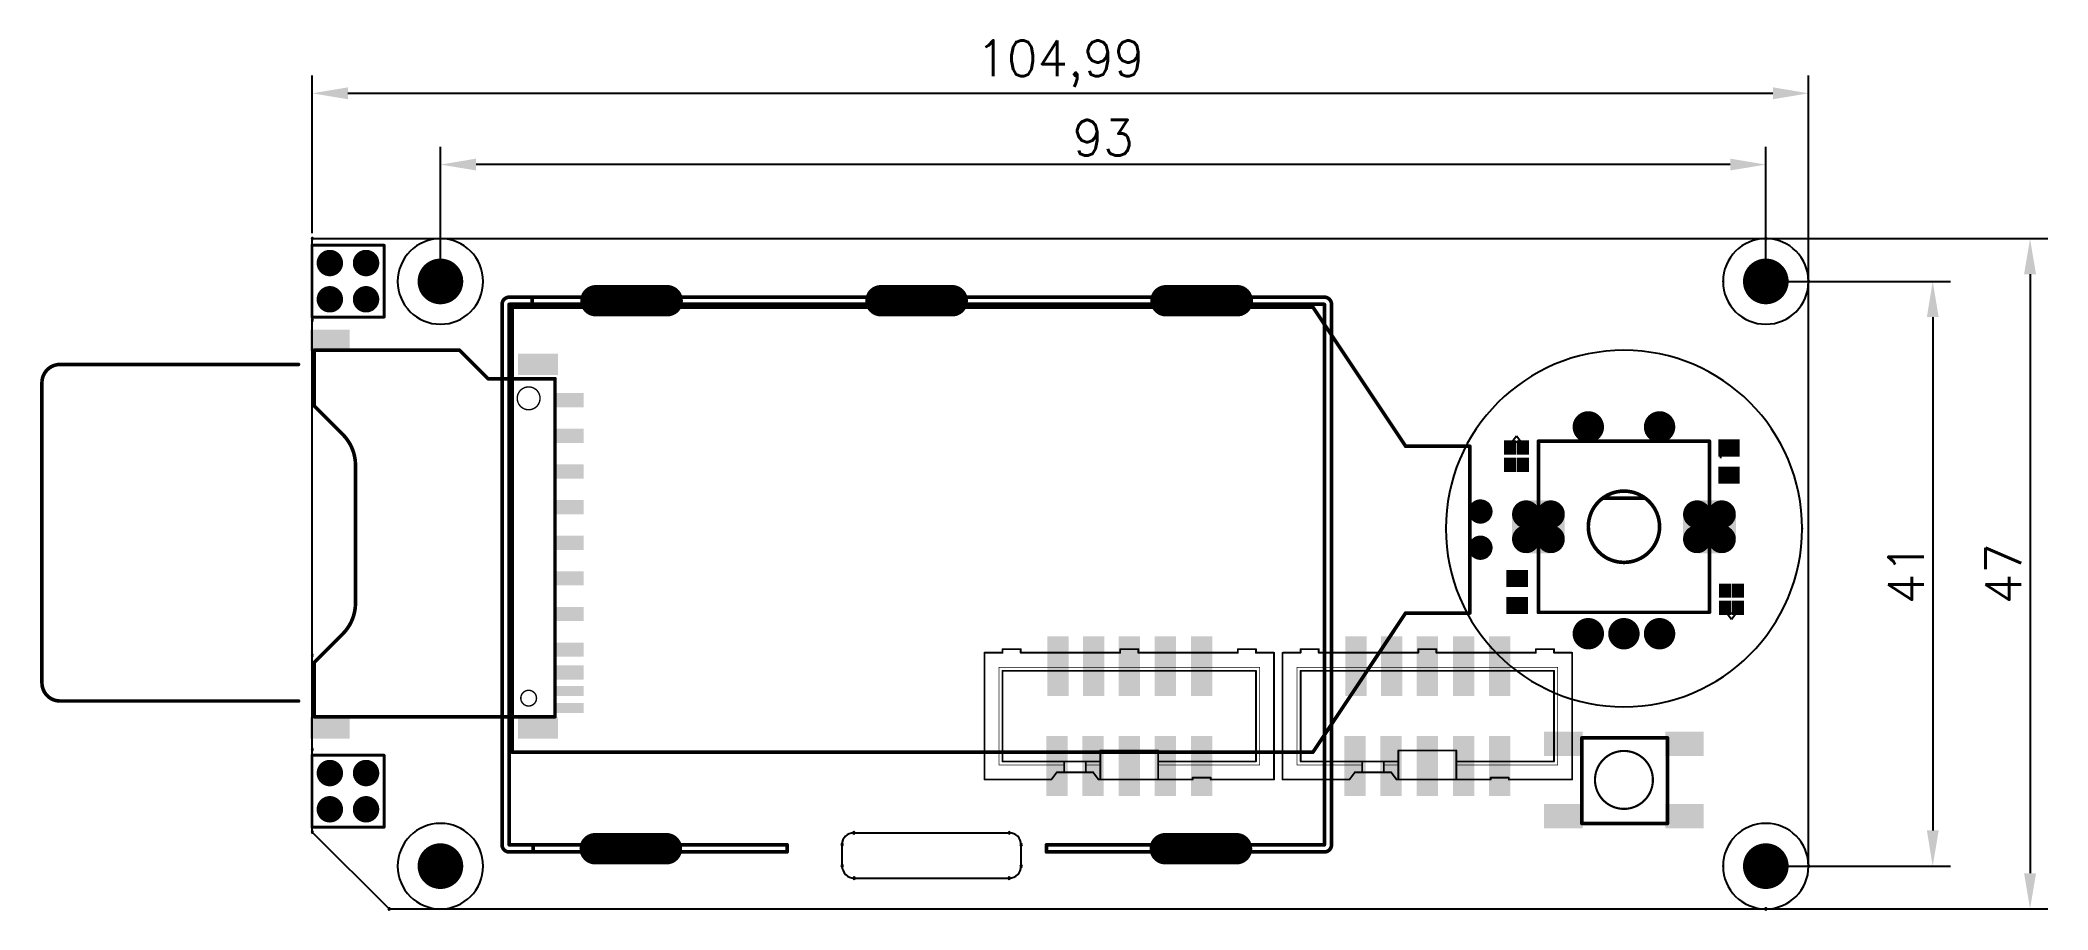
# Model space of a CAD drawing. Header units: millimetres. Extents: x 933 to 1074, y 589 to 650.
import ezdxf

# ---------------------------------------------------------------- set-up
doc = ezdxf.new("R2010")
doc.units = ezdxf.units.MM
for name, color, linetype in [('BottomOverlay', 54, 'Continuous'), ('BottomPaste', 16, 'Continuous'), ('KeepOutLayer', 6, 'Continuous'), ('PadHoleLayer', 156, 'Continuous'), ('TopOverlay', 2, 'Continuous'), ('TopSolder', 216, 'Continuous')]:
    doc.layers.add(name, color=color, linetype=linetype)
doc.styles.get("Standard").update_dxf_attribs({"font": 'txt', "bigfont": 'gbcbig.shx'})
doc.dimstyles.new('ISO-25', dxfattribs={"dimtxt": 2.5, "dimasz": 2.5, "dimexe": 1.25, "dimexo": 0.625, "dimtad": 1, "dimtxsty": 'Standard', "dimcen": 2.5, "dimadec": 0, "dimazin": 0, "dimtfac": 1, "dimtmove": 0, "dimatfit": 3, "dimfxl": 1, "dimarcsym": 0})

msp = doc.modelspace()

# ---------------------------------------------------------------- blocks, each defined once
blk = doc.blocks.new('*D6')
at = {"color": 0, "lineweight": -2}
for p, q in [((952.35, 636.78), (952.35, 647.83)), ((1057.34, 630.27), (1057.34, 647.83)), ((954.85, 646.58), (1054.84, 646.58))]:
    blk.add_line(p, q, dxfattribs=at)
at = {"color": 0}
for points in [[(954.85, 647), (954.85, 646.16), (952.35, 646.58)], [(1054.84, 647), (1054.84, 646.16), (1057.34, 646.58)]]:
    blk.add_solid(points, dxfattribs=at)
at = {"layer": 'Defpoints', "color": 0}
for p in [(1057.34, 646.58), (952.35, 636.15), (1057.34, 629.65)]:
    blk.add_point(p, dxfattribs=at)
at = {"color": 0, "insert": (1004.84, 648.66), "char_height": 2.5, "attachment_point": 5}
blk.add_mtext('104,99', dxfattribs=at)
blk = doc.blocks.new('*D7')
at = {"color": 0, "lineweight": -2}
for p, q in [((1050.57, 636.39), (1074.13, 636.39)), ((1072.88, 633.89), (1072.88, 591.89)), ((1050.57, 589.39), (1074.13, 589.39))]:
    blk.add_line(p, q, dxfattribs=at)
at = {"color": 0}
for points in [[(1072.46, 633.89), (1073.3, 633.89), (1072.88, 636.39)], [(1072.46, 591.89), (1073.3, 591.89), (1072.88, 589.39)]]:
    blk.add_solid(points, dxfattribs=at)
at = {"layer": 'Defpoints', "color": 0}
for p in [(1049.95, 636.39), (1049.95, 589.39), (1072.88, 589.39)]:
    blk.add_point(p, dxfattribs=at)
at = {"color": 0, "insert": (1071, 612.89), "char_height": 2.5, "attachment_point": 5, "rotation": 90}
blk.add_mtext('47', dxfattribs=at)
blk = doc.blocks.new('*D8')
at = {"color": 0, "lineweight": -2}
for p, q in [((1054.96, 633.39), (1067.3, 633.39)), ((1066.05, 630.89), (1066.05, 594.89)), ((1054.96, 592.39), (1067.3, 592.39))]:
    blk.add_line(p, q, dxfattribs=at)
at = {"color": 0}
for points in [[(1065.64, 630.89), (1066.47, 630.89), (1066.05, 633.39)], [(1065.64, 594.89), (1066.47, 594.89), (1066.05, 592.39)]]:
    blk.add_solid(points, dxfattribs=at)
at = {"layer": 'Defpoints', "color": 0}
for p in [(1054.34, 633.39), (1054.34, 592.39), (1066.05, 592.39)]:
    blk.add_point(p, dxfattribs=at)
at = {"color": 0, "insert": (1064.18, 612.89), "char_height": 2.5, "attachment_point": 5, "rotation": 90}
blk.add_mtext('41', dxfattribs=at)
blk = doc.blocks.new('*D9')
at = {"color": 0, "lineweight": -2}
for p, q in [((961.34, 634.01), (961.34, 642.83)), ((1054.34, 634.01), (1054.34, 642.83)), ((1051.84, 641.58), (963.84, 641.58))]:
    blk.add_line(p, q, dxfattribs=at)
at = {"color": 0}
for points in [[(963.84, 642), (963.84, 641.17), (961.34, 641.58)], [(1051.84, 642), (1051.84, 641.17), (1054.34, 641.58)]]:
    blk.add_solid(points, dxfattribs=at)
at = {"layer": 'Defpoints', "color": 0}
for p in [(961.34, 641.58), (961.34, 633.39), (1054.34, 633.39)]:
    blk.add_point(p, dxfattribs=at)
at = {"color": 0, "insert": (1007.84, 643.46), "char_height": 2.5, "attachment_point": 5}
blk.add_mtext('93', dxfattribs=at)

# ---------------------------------------------------------------- dimensions: what is measured, and where the dimension line sits
for base, p1, p2, picture, middle in [((1057.338, 646.581), (952.349, 636.154), (1057.338, 629.646), '*D6', (1004.844, 648.664)), ((961.338, 641.585), (1054.338, 633.389), (961.338, 633.389), '*D9', (1007.838, 643.46))]:
    dim = msp.add_linear_dim(base=base, p1=p1, p2=p2, dimstyle='ISO-25')
    dim.commit()
    dim.dimension.update_dxf_attribs({"geometry": picture, "text_midpoint": middle})
for base, p1, p2, picture, middle in [((1072.879, 589.389), (1049.947, 636.389), (1049.947, 589.389), '*D7', (1071.004, 612.889)), ((1066.053, 592.389), (1054.338, 633.389), (1054.338, 592.389), '*D8', (1064.178, 612.889))]:
    dim = msp.add_linear_dim(base=base, p1=p1, p2=p2, angle=90, dimstyle='ISO-25')
    dim.commit()
    dim.dimension.update_dxf_attribs({"geometry": picture, "text_midpoint": middle})

# ---------------------------------------------------------------- linework, layer by layer
at = {"layer": 'BottomOverlay'}
for points, const_width in [([(952.329, 635.927), (957.389, 635.927)], 0.2), ([(952.329, 630.887), (952.329, 635.927)], 0.2), ([(957.389, 630.887), (957.389, 635.927)], 0.2), ([(952.329, 630.887), (957.389, 630.887)], 0.2), ([(952.48, 624.667), (952.48, 628.567)], 0.254), ([(952.48, 628.567), (962.679, 628.567)], 0.254), ([(962.679, 628.567), (964.679, 626.567)], 0.254), ([(934.65, 627.567), (951.379, 627.567)], 0.254), ([(933.38, 625.067), (933.38, 626.297)], 0.254), ([(964.679, 626.567), (969.379, 626.567)], 0.254), ([(969.379, 602.867), (969.379, 626.567)], 0.254), ([(933.38, 621.567), (933.38, 625.067)], 0.254), ([(952.48, 624.667), (954.481, 622.665)], 0.254), ([(933.38, 605.237), (933.38, 621.567)], 0.254), ([(955.379, 610.837), (955.379, 620.497)], 0.254), ([(952.48, 606.667), (954.481, 608.669)], 0.254), ([(999.513, 607.352), (1000.783, 607.352)], 0.127), ([(999.513, 598.462), (999.513, 607.352)], 0.127), ([(1000.783, 607.606), (1002.053, 607.606)], 0.127), ([(1000.783, 607.352), (1000.783, 607.606)], 0.127), ([(1002.053, 607.352), (1002.053, 607.606)], 0.127), ([(1002.053, 607.352), (1009.038, 607.352)], 0.127), ([(1009.038, 607.352), (1009.038, 607.606)], 0.127), ([(1009.038, 607.606), (1010.308, 607.606)], 0.127), ([(1010.308, 607.352), (1010.308, 607.606)], 0.127), ([(1010.308, 607.352), (1017.293, 607.352)], 0.127), ([(1017.293, 607.352), (1017.293, 607.606)], 0.127), ([(1017.293, 607.606), (1018.563, 607.606)], 0.127), ([(1018.563, 607.352), (1018.563, 607.606)], 0.127), ([(1018.563, 607.352), (1019.833, 607.352)], 0.127), ([(1019.833, 598.462), (1019.833, 607.352)], 0.127), ([(1020.428, 598.462), (1020.428, 607.352)], 0.127), ([(1020.428, 607.352), (1021.698, 607.352)], 0.127), ([(1021.698, 607.352), (1021.698, 607.606)], 0.127), ([(1021.698, 607.606), (1022.968, 607.606)], 0.127), ([(1022.968, 607.352), (1022.968, 607.606)], 0.127), ([(1022.968, 607.352), (1029.953, 607.352)], 0.127), ([(1029.953, 607.606), (1031.223, 607.606)], 0.127), ([(1029.953, 607.352), (1029.953, 607.606)], 0.127), ([(1031.223, 607.352), (1031.223, 607.606)], 0.127), ([(1031.223, 607.352), (1038.208, 607.352)], 0.127), ([(1038.208, 607.606), (1039.478, 607.606)], 0.127), ([(1038.208, 607.352), (1038.208, 607.606)], 0.127), ([(1039.478, 607.352), (1039.478, 607.606)], 0.127), ([(1039.478, 607.352), (1040.748, 607.352)], 0.127), ([(1040.748, 598.462), (1040.748, 607.352)], 0.127), ([(952.48, 602.867), (952.48, 606.667)], 0.254), ([(1000.529, 606.336), (1018.817, 606.336)], 0.0508), ([(1000.529, 599.478), (1000.529, 606.336)], 0.0508), ([(1000.783, 599.732), (1000.783, 606.082)], 0.127), ([(1000.783, 606.082), (1018.563, 606.082)], 0.127), ([(1018.563, 599.732), (1018.563, 606.082)], 0.127), ([(1018.817, 599.478), (1018.817, 606.336)], 0.0508), ([(1021.444, 599.478), (1021.444, 606.336)], 0.0508), ([(1021.444, 606.336), (1039.732, 606.336)], 0.0508), ([(1021.698, 606.082), (1039.478, 606.082)], 0.127), ([(1021.698, 599.732), (1021.698, 606.082)], 0.127), ([(1039.478, 599.732), (1039.478, 606.082)], 0.127), ([(1039.732, 599.478), (1039.732, 606.336)], 0.0508), ([(934.65, 603.967), (951.379, 603.967)], 0.254), ([(952.48, 602.867), (969.379, 602.867)], 0.254), ([(952.329, 595.124), (952.329, 600.164)], 0.2), ([(952.329, 600.164), (957.389, 600.164)], 0.2), ([(957.389, 595.124), (957.389, 600.164)], 0.2), ([(1007.641, 599.732), (1007.641, 600.494)], 0.127), ([(1007.641, 600.494), (1011.705, 600.494)], 0.127), ([(1011.705, 599.732), (1011.705, 600.494)], 0.127), ([(1028.556, 600.494), (1032.62, 600.494)], 0.127), ([(1028.556, 599.732), (1028.556, 600.494)], 0.127), ([(1032.62, 599.732), (1032.62, 600.494)], 0.127), ([(1000.529, 599.478), (1005.101, 599.478)], 0.0508), ([(1000.783, 599.732), (1005.101, 599.732)], 0.127), ([(1004.212, 598.462), (1004.593, 598.97)], 0.127), ([(1004.593, 598.97), (1005.101, 598.97)], 0.127), ([(1005.101, 599.732), (1006.625, 599.732)], 0.127), ([(1005.101, 599.478), (1005.101, 599.732)], 0.127), ([(1005.101, 598.97), (1005.101, 599.478)], 0.127), ([(1005.101, 598.97), (1006.625, 598.97)], 0.127), ([(1006.625, 599.732), (1007.641, 599.732)], 0.127), ([(1006.625, 599.478), (1006.625, 599.732)], 0.127), ([(1006.625, 598.97), (1006.625, 599.478)], 0.127), ([(1006.625, 598.97), (1007.133, 598.97)], 0.127), ([(1006.625, 599.478), (1007.641, 599.478)], 0.0508), ([(1007.133, 598.97), (1007.514, 598.462)], 0.127), ([(1007.641, 599.478), (1007.641, 599.732)], 0.127), ([(1007.641, 598.462), (1007.641, 599.478)], 0.127), ([(1011.705, 599.478), (1011.705, 599.732)], 0.127), ([(1011.705, 599.732), (1018.563, 599.732)], 0.127), ([(1011.705, 598.462), (1011.705, 599.478)], 0.127), ([(1011.705, 599.478), (1018.817, 599.478)], 0.0508), ([(1021.444, 599.478), (1026.016, 599.478)], 0.0508), ([(1021.698, 599.732), (1026.016, 599.732)], 0.127), ([(1025.127, 598.462), (1025.508, 598.97)], 0.127), ([(1025.508, 598.97), (1026.016, 598.97)], 0.127), ([(1026.016, 599.478), (1026.016, 599.732)], 0.127), ([(1026.016, 599.732), (1027.54, 599.732)], 0.127), ([(1026.016, 598.97), (1026.016, 599.478)], 0.127), ([(1026.016, 598.97), (1027.54, 598.97)], 0.127), ([(1027.54, 599.478), (1027.54, 599.732)], 0.127), ([(1027.54, 599.732), (1028.556, 599.732)], 0.127), ([(1027.54, 598.97), (1027.54, 599.478)], 0.127), ([(1027.54, 598.97), (1028.048, 598.97)], 0.127), ([(1027.54, 599.478), (1028.556, 599.478)], 0.0508), ([(1028.048, 598.97), (1028.429, 598.462)], 0.127), ([(1028.556, 599.478), (1028.556, 599.732)], 0.127), ([(1028.556, 598.462), (1028.556, 599.478)], 0.127), ([(1032.62, 599.732), (1039.478, 599.732)], 0.127), ([(1032.62, 599.478), (1032.62, 599.732)], 0.127), ([(1032.62, 598.462), (1032.62, 599.478)], 0.127), ([(1032.62, 599.478), (1039.732, 599.478)], 0.0508), ([(999.513, 598.462), (1004.212, 598.462)], 0.127), ([(1007.514, 598.462), (1007.641, 598.462)], 0.127), ([(1007.641, 598.462), (1011.705, 598.462)], 0.127), ([(1011.705, 598.462), (1014.118, 598.462)], 0.127), ([(1014.118, 598.589), (1015.388, 598.589)], 0.127), ([(1014.118, 598.462), (1014.118, 598.589)], 0.127), ([(1015.388, 598.462), (1015.388, 598.589)], 0.127), ([(1015.388, 598.462), (1019.833, 598.462)], 0.127), ([(1020.428, 598.462), (1025.127, 598.462)], 0.127), ([(1028.429, 598.462), (1028.556, 598.462)], 0.127), ([(1028.556, 598.462), (1032.62, 598.462)], 0.127), ([(1032.62, 598.462), (1035.033, 598.462)], 0.127), ([(1035.033, 598.462), (1035.033, 598.589)], 0.127), ([(1035.033, 598.589), (1036.303, 598.589)], 0.127), ([(1036.303, 598.462), (1036.303, 598.589)], 0.127), ([(1036.303, 598.462), (1040.748, 598.462)], 0.127), ([(952.329, 595.124), (957.389, 595.124)], 0.2)]:
    msp.add_lwpolyline(points, dxfattribs=dict(at, const_width=const_width))
for points, const_width in [([(952.379, 635.927, 1), (952.279, 635.927, 1)], 0.1), ([(952.379, 635.927, 1), (952.279, 635.927, 1)], 0.1), ([(957.439, 635.927, 1), (957.339, 635.927, 1)], 0.1), ([(957.439, 635.927, 1), (957.339, 635.927, 1)], 0.1), ([(952.379, 630.887, 1), (952.279, 630.887, 1)], 0.1), ([(952.379, 630.887, 1), (952.279, 630.887, 1)], 0.1), ([(957.439, 630.887, 1), (957.339, 630.887, 1)], 0.1), ([(957.439, 630.887, 1), (957.339, 630.887, 1)], 0.1), ([(952.48, 628.503, 1), (952.48, 628.63, 1)], 0.127), ([(952.48, 628.503, 1), (952.48, 628.63, 1)], 0.127), ([(962.679, 628.503, 1), (962.679, 628.63, 1)], 0.127), ([(962.679, 628.503, 1), (962.679, 628.63, 1)], 0.127), ([(934.649, 627.503, 1), (934.649, 627.63, 1)], 0.127), ([(934.65, 627.503, 1), (934.65, 627.63, 1)], 0.127), ([(951.379, 627.503, 1), (951.379, 627.63, 1)], 0.127), ([(933.379, 626.233, 1), (933.379, 626.36, 1)], 0.127), ([(933.38, 626.233, 1), (933.38, 626.36, 1)], 0.127), ([(964.679, 626.503, 1), (964.679, 626.63, 1)], 0.127), ([(964.679, 626.503, 1), (964.679, 626.63, 1)], 0.127), ([(969.379, 626.503, 1), (969.379, 626.63, 1)], 0.127), ([(969.379, 626.503, 1), (969.379, 626.63, 1)], 0.127), ([(933.38, 625.003, 1), (933.38, 625.13, 1)], 0.127), ([(933.38, 625.003, 1), (933.38, 625.13, 1)], 0.127), ([(952.48, 624.603, 1), (952.48, 624.73, 1)], 0.127), ([(952.48, 624.603, 1), (952.48, 624.73, 1)], 0.127), ([(954.481, 622.601, 1), (954.481, 622.728, 1)], 0.127), ([(954.481, 622.601, 1), (954.481, 622.728, 1)], 0.127), ([(933.38, 621.503, 1), (933.38, 621.63, 1)], 0.127), ([(933.38, 621.503, 1), (933.38, 621.63, 1)], 0.127), ([(955.379, 620.433, 1), (955.379, 620.56, 1)], 0.127), ([(955.379, 620.433, 1), (955.379, 620.56, 1)], 0.127), ([(955.379, 610.773, 1), (955.379, 610.9, 1)], 0.127), ([(955.379, 610.773, 1), (955.379, 610.9, 1)], 0.127), ([(954.481, 608.605, 1), (954.481, 608.732, 1)], 0.127), ([(954.481, 608.605, 1), (954.481, 608.732, 1)], 0.127), ([(999.545, 607.352, 1), (999.482, 607.352, 1)], 0.0635), ([(999.545, 607.352, 1), (999.482, 607.352, 1)], 0.0635), ([(1000.815, 607.606, 1), (1000.752, 607.606, 1)], 0.0635), ([(1000.815, 607.606, 1), (1000.752, 607.606, 1)], 0.0635), ([(1000.815, 607.352, 1), (1000.752, 607.352, 1)], 0.0635), ([(1000.815, 607.352, 1), (1000.752, 607.352, 1)], 0.0635), ([(1002.085, 607.606, 1), (1002.022, 607.606, 1)], 0.0635), ([(1002.085, 607.606, 1), (1002.022, 607.606, 1)], 0.0635), ([(1002.085, 607.352, 1), (1002.022, 607.352, 1)], 0.0635), ([(1002.085, 607.352, 1), (1002.022, 607.352, 1)], 0.0635), ([(1009.07, 607.606, 1), (1009.007, 607.606, 1)], 0.0635), ([(1009.07, 607.606, 1), (1009.007, 607.606, 1)], 0.0635), ([(1009.07, 607.352, 1), (1009.007, 607.352, 1)], 0.0635), ([(1009.07, 607.352, 1), (1009.007, 607.352, 1)], 0.0635), ([(1010.34, 607.606, 1), (1010.277, 607.606, 1)], 0.0635), ([(1010.34, 607.606, 1), (1010.277, 607.606, 1)], 0.0635), ([(1010.34, 607.352, 1), (1010.277, 607.352, 1)], 0.0635), ([(1010.34, 607.352, 1), (1010.277, 607.352, 1)], 0.0635), ([(1017.325, 607.606, 1), (1017.262, 607.606, 1)], 0.0635), ([(1017.325, 607.606, 1), (1017.262, 607.606, 1)], 0.0635), ([(1017.325, 607.352, 1), (1017.262, 607.352, 1)], 0.0635), ([(1017.325, 607.352, 1), (1017.262, 607.352, 1)], 0.0635), ([(1018.595, 607.606, 1), (1018.532, 607.606, 1)], 0.0635), ([(1018.595, 607.606, 1), (1018.532, 607.606, 1)], 0.0635), ([(1018.595, 607.352, 1), (1018.532, 607.352, 1)], 0.0635), ([(1018.595, 607.352, 1), (1018.532, 607.352, 1)], 0.0635), ([(1019.865, 607.352, 1), (1019.802, 607.352, 1)], 0.0635), ([(1019.865, 607.352, 1), (1019.802, 607.352, 1)], 0.0635), ([(1020.46, 607.352, 1), (1020.397, 607.352, 1)], 0.0635), ([(1020.46, 607.352, 1), (1020.397, 607.352, 1)], 0.0635), ([(1021.73, 607.606, 1), (1021.667, 607.606, 1)], 0.0635), ([(1021.73, 607.606, 1), (1021.667, 607.606, 1)], 0.0635), ([(1021.73, 607.352, 1), (1021.667, 607.352, 1)], 0.0635), ([(1021.73, 607.352, 1), (1021.667, 607.352, 1)], 0.0635), ([(1023, 607.606, 1), (1022.937, 607.606, 1)], 0.0635), ([(1023, 607.606, 1), (1022.937, 607.606, 1)], 0.0635), ([(1023, 607.352, 1), (1022.937, 607.352, 1)], 0.0635), ([(1023, 607.352, 1), (1022.937, 607.352, 1)], 0.0635), ([(1029.985, 607.606, 1), (1029.922, 607.606, 1)], 0.0635), ([(1029.985, 607.606, 1), (1029.922, 607.606, 1)], 0.0635), ([(1029.985, 607.352, 1), (1029.922, 607.352, 1)], 0.0635), ([(1029.985, 607.352, 1), (1029.922, 607.352, 1)], 0.0635), ([(1031.255, 607.606, 1), (1031.192, 607.606, 1)], 0.0635), ([(1031.255, 607.606, 1), (1031.192, 607.606, 1)], 0.0635), ([(1031.255, 607.352, 1), (1031.192, 607.352, 1)], 0.0635), ([(1031.255, 607.352, 1), (1031.192, 607.352, 1)], 0.0635), ([(1038.24, 607.606, 1), (1038.177, 607.606, 1)], 0.0635), ([(1038.24, 607.606, 1), (1038.177, 607.606, 1)], 0.0635), ([(1038.24, 607.352, 1), (1038.177, 607.352, 1)], 0.0635), ([(1038.24, 607.352, 1), (1038.177, 607.352, 1)], 0.0635), ([(1039.51, 607.606, 1), (1039.447, 607.606, 1)], 0.0635), ([(1039.51, 607.606, 1), (1039.447, 607.606, 1)], 0.0635), ([(1039.51, 607.352, 1), (1039.447, 607.352, 1)], 0.0635), ([(1039.51, 607.352, 1), (1039.447, 607.352, 1)], 0.0635), ([(1040.78, 607.352, 1), (1040.717, 607.352, 1)], 0.0635), ([(1040.78, 607.352, 1), (1040.717, 607.352, 1)], 0.0635), ([(952.48, 606.603, 1), (952.48, 606.73, 1)], 0.127), ([(952.48, 606.603, 1), (952.48, 606.73, 1)], 0.127), ([(1000.542, 606.336, 1), (1000.517, 606.336, 1)], 0.0254), ([(1000.542, 606.336, 1), (1000.517, 606.336, 1)], 0.0254), ([(1000.815, 606.082, 1), (1000.752, 606.082, 1)], 0.0635), ([(1000.815, 606.082, 1), (1000.752, 606.082, 1)], 0.0635), ([(1018.595, 606.082, 1), (1018.532, 606.082, 1)], 0.0635), ([(1018.595, 606.082, 1), (1018.532, 606.082, 1)], 0.0635), ([(1018.83, 606.336, 1), (1018.805, 606.336, 1)], 0.0254), ([(1018.83, 606.336, 1), (1018.805, 606.336, 1)], 0.0254), ([(1021.457, 606.336, 1), (1021.432, 606.336, 1)], 0.0254), ([(1021.457, 606.336, 1), (1021.432, 606.336, 1)], 0.0254), ([(1021.73, 606.082, 1), (1021.667, 606.082, 1)], 0.0635), ([(1021.73, 606.082, 1), (1021.667, 606.082, 1)], 0.0635), ([(1039.51, 606.082, 1), (1039.447, 606.082, 1)], 0.0635), ([(1039.51, 606.082, 1), (1039.447, 606.082, 1)], 0.0635), ([(1039.745, 606.336, 1), (1039.72, 606.336, 1)], 0.0254), ([(1039.745, 606.336, 1), (1039.72, 606.336, 1)], 0.0254), ([(933.379, 605.173, 1), (933.379, 605.3, 1)], 0.127), ([(933.38, 605.173, 1), (933.38, 605.3, 1)], 0.127), ([(934.649, 603.903, 1), (934.649, 604.03, 1)], 0.127), ([(934.65, 603.903, 1), (934.65, 604.03, 1)], 0.127), ([(951.379, 603.903, 1), (951.379, 604.03, 1)], 0.127), ([(952.48, 602.803, 1), (952.48, 602.93, 1)], 0.127), ([(952.48, 602.803, 1), (952.48, 602.93, 1)], 0.127), ([(969.379, 602.803, 1), (969.379, 602.93, 1)], 0.127), ([(969.379, 602.803, 1), (969.379, 602.93, 1)], 0.127), ([(952.379, 600.164, 1), (952.279, 600.164, 1)], 0.1), ([(952.379, 600.164, 1), (952.279, 600.164, 1)], 0.1), ([(957.439, 600.164, 1), (957.339, 600.164, 1)], 0.1), ([(957.439, 600.164, 1), (957.339, 600.164, 1)], 0.1), ([(1007.673, 600.494, 1), (1007.61, 600.494, 1)], 0.0635), ([(1007.673, 600.494, 1), (1007.61, 600.494, 1)], 0.0635), ([(1011.737, 600.494, 1), (1011.674, 600.494, 1)], 0.0635), ([(1011.737, 600.494, 1), (1011.674, 600.494, 1)], 0.0635), ([(1028.588, 600.494, 1), (1028.525, 600.494, 1)], 0.0635), ([(1028.588, 600.494, 1), (1028.525, 600.494, 1)], 0.0635), ([(1032.652, 600.494, 1), (1032.589, 600.494, 1)], 0.0635), ([(1032.652, 600.494, 1), (1032.589, 600.494, 1)], 0.0635), ([(1000.542, 599.478, 1), (1000.517, 599.478, 1)], 0.0254), ([(1000.542, 599.478, 1), (1000.517, 599.478, 1)], 0.0254), ([(1000.815, 599.732, 1), (1000.752, 599.732, 1)], 0.0635), ([(1000.815, 599.732, 1), (1000.752, 599.732, 1)], 0.0635), ([(1004.625, 598.97, 1), (1004.562, 598.97, 1)], 0.0635), ([(1004.625, 598.97, 1), (1004.562, 598.97, 1)], 0.0635), ([(1005.133, 599.732, 1), (1005.07, 599.732, 1)], 0.0635), ([(1005.133, 599.732, 1), (1005.07, 599.732, 1)], 0.0635), ([(1005.133, 599.732, 1), (1005.07, 599.732, 1)], 0.0635), ([(1005.133, 599.478, 1), (1005.07, 599.478, 1)], 0.0635), ([(1005.133, 599.478, 1), (1005.07, 599.478, 1)], 0.0635), ([(1005.133, 598.97, 1), (1005.07, 598.97, 1)], 0.0635), ([(1005.133, 598.97, 1), (1005.07, 598.97, 1)], 0.0635), ([(1005.133, 598.97, 1), (1005.07, 598.97, 1)], 0.0635), ([(1005.114, 599.478, 1), (1005.089, 599.478, 1)], 0.0254), ([(1006.657, 599.732, 1), (1006.594, 599.732, 1)], 0.0635), ([(1006.657, 599.732, 1), (1006.594, 599.732, 1)], 0.0635), ([(1006.657, 599.732, 1), (1006.594, 599.732, 1)], 0.0635), ([(1006.657, 599.478, 1), (1006.594, 599.478, 1)], 0.0635), ([(1006.657, 599.478, 1), (1006.594, 599.478, 1)], 0.0635), ([(1006.657, 598.97, 1), (1006.594, 598.97, 1)], 0.0635), ([(1006.657, 598.97, 1), (1006.594, 598.97, 1)], 0.0635), ([(1006.657, 598.97, 1), (1006.594, 598.97, 1)], 0.0635), ([(1006.638, 599.478, 1), (1006.613, 599.478, 1)], 0.0254), ([(1007.165, 598.97, 1), (1007.102, 598.97, 1)], 0.0635), ([(1007.165, 598.97, 1), (1007.102, 598.97, 1)], 0.0635), ([(1007.673, 599.732, 1), (1007.61, 599.732, 1)], 0.0635), ([(1007.673, 599.732, 1), (1007.61, 599.732, 1)], 0.0635), ([(1007.673, 599.732, 1), (1007.61, 599.732, 1)], 0.0635), ([(1007.673, 599.478, 1), (1007.61, 599.478, 1)], 0.0635), ([(1007.673, 599.478, 1), (1007.61, 599.478, 1)], 0.0635), ([(1007.654, 599.478, 1), (1007.629, 599.478, 1)], 0.0254), ([(1011.737, 599.732, 1), (1011.674, 599.732, 1)], 0.0635), ([(1011.737, 599.732, 1), (1011.674, 599.732, 1)], 0.0635), ([(1011.737, 599.732, 1), (1011.674, 599.732, 1)], 0.0635), ([(1011.737, 599.478, 1), (1011.674, 599.478, 1)], 0.0635), ([(1011.737, 599.478, 1), (1011.674, 599.478, 1)], 0.0635), ([(1011.718, 599.478, 1), (1011.693, 599.478, 1)], 0.0254), ([(1018.595, 599.732, 1), (1018.532, 599.732, 1)], 0.0635), ([(1018.595, 599.732, 1), (1018.532, 599.732, 1)], 0.0635), ([(1018.83, 599.478, 1), (1018.805, 599.478, 1)], 0.0254), ([(1018.83, 599.478, 1), (1018.805, 599.478, 1)], 0.0254), ([(1021.457, 599.478, 1), (1021.432, 599.478, 1)], 0.0254), ([(1021.457, 599.478, 1), (1021.432, 599.478, 1)], 0.0254), ([(1021.73, 599.732, 1), (1021.667, 599.732, 1)], 0.0635), ([(1021.73, 599.732, 1), (1021.667, 599.732, 1)], 0.0635), ([(1025.54, 598.97, 1), (1025.477, 598.97, 1)], 0.0635), ([(1025.54, 598.97, 1), (1025.477, 598.97, 1)], 0.0635), ([(1026.048, 599.732, 1), (1025.985, 599.732, 1)], 0.0635), ([(1026.048, 599.732, 1), (1025.985, 599.732, 1)], 0.0635), ([(1026.048, 599.732, 1), (1025.985, 599.732, 1)], 0.0635), ([(1026.048, 599.478, 1), (1025.985, 599.478, 1)], 0.0635), ([(1026.048, 599.478, 1), (1025.985, 599.478, 1)], 0.0635), ([(1026.048, 598.97, 1), (1025.985, 598.97, 1)], 0.0635), ([(1026.048, 598.97, 1), (1025.985, 598.97, 1)], 0.0635), ([(1026.048, 598.97, 1), (1025.985, 598.97, 1)], 0.0635), ([(1026.029, 599.478, 1), (1026.004, 599.478, 1)], 0.0254), ([(1027.572, 599.732, 1), (1027.509, 599.732, 1)], 0.0635), ([(1027.572, 599.732, 1), (1027.509, 599.732, 1)], 0.0635), ([(1027.572, 599.732, 1), (1027.509, 599.732, 1)], 0.0635), ([(1027.572, 599.478, 1), (1027.509, 599.478, 1)], 0.0635), ([(1027.572, 599.478, 1), (1027.509, 599.478, 1)], 0.0635), ([(1027.572, 598.97, 1), (1027.509, 598.97, 1)], 0.0635), ([(1027.572, 598.97, 1), (1027.509, 598.97, 1)], 0.0635), ([(1027.572, 598.97, 1), (1027.509, 598.97, 1)], 0.0635), ([(1027.553, 599.478, 1), (1027.528, 599.478, 1)], 0.0254), ([(1028.08, 598.97, 1), (1028.017, 598.97, 1)], 0.0635), ([(1028.08, 598.97, 1), (1028.017, 598.97, 1)], 0.0635), ([(1028.588, 599.732, 1), (1028.525, 599.732, 1)], 0.0635), ([(1028.588, 599.732, 1), (1028.525, 599.732, 1)], 0.0635), ([(1028.588, 599.732, 1), (1028.525, 599.732, 1)], 0.0635), ([(1028.588, 599.478, 1), (1028.525, 599.478, 1)], 0.0635), ([(1028.588, 599.478, 1), (1028.525, 599.478, 1)], 0.0635), ([(1028.569, 599.478, 1), (1028.544, 599.478, 1)], 0.0254), ([(1032.652, 599.732, 1), (1032.589, 599.732, 1)], 0.0635), ([(1032.652, 599.732, 1), (1032.589, 599.732, 1)], 0.0635), ([(1032.652, 599.732, 1), (1032.589, 599.732, 1)], 0.0635), ([(1032.652, 599.478, 1), (1032.589, 599.478, 1)], 0.0635), ([(1032.652, 599.478, 1), (1032.589, 599.478, 1)], 0.0635), ([(1032.633, 599.478, 1), (1032.608, 599.478, 1)], 0.0254), ([(1039.51, 599.732, 1), (1039.447, 599.732, 1)], 0.0635), ([(1039.51, 599.732, 1), (1039.447, 599.732, 1)], 0.0635), ([(1039.745, 599.478, 1), (1039.72, 599.478, 1)], 0.0254), ([(1039.745, 599.478, 1), (1039.72, 599.478, 1)], 0.0254), ([(999.545, 598.462, 1), (999.482, 598.462, 1)], 0.0635), ([(999.545, 598.462, 1), (999.482, 598.462, 1)], 0.0635), ([(1004.244, 598.462, 1), (1004.181, 598.462, 1)], 0.0635), ([(1004.244, 598.462, 1), (1004.181, 598.462, 1)], 0.0635), ([(1007.546, 598.462, 1), (1007.483, 598.462, 1)], 0.0635), ([(1007.546, 598.462, 1), (1007.483, 598.462, 1)], 0.0635), ([(1007.673, 598.462, 1), (1007.61, 598.462, 1)], 0.0635), ([(1007.673, 598.462, 1), (1007.61, 598.462, 1)], 0.0635), ([(1007.673, 598.462, 1), (1007.61, 598.462, 1)], 0.0635), ([(1011.737, 598.462, 1), (1011.674, 598.462, 1)], 0.0635), ([(1011.737, 598.462, 1), (1011.674, 598.462, 1)], 0.0635), ([(1011.737, 598.462, 1), (1011.674, 598.462, 1)], 0.0635), ([(1014.15, 598.589, 1), (1014.087, 598.589, 1)], 0.0635), ([(1014.15, 598.589, 1), (1014.087, 598.589, 1)], 0.0635), ([(1014.15, 598.462, 1), (1014.087, 598.462, 1)], 0.0635), ([(1014.15, 598.462, 1), (1014.087, 598.462, 1)], 0.0635), ([(1015.42, 598.589, 1), (1015.357, 598.589, 1)], 0.0635), ([(1015.42, 598.589, 1), (1015.357, 598.589, 1)], 0.0635), ([(1015.42, 598.462, 1), (1015.357, 598.462, 1)], 0.0635), ([(1015.42, 598.462, 1), (1015.357, 598.462, 1)], 0.0635), ([(1019.865, 598.462, 1), (1019.802, 598.462, 1)], 0.0635), ([(1019.865, 598.462, 1), (1019.802, 598.462, 1)], 0.0635), ([(1020.46, 598.462, 1), (1020.397, 598.462, 1)], 0.0635), ([(1020.46, 598.462, 1), (1020.397, 598.462, 1)], 0.0635), ([(1025.159, 598.462, 1), (1025.096, 598.462, 1)], 0.0635), ([(1025.159, 598.462, 1), (1025.096, 598.462, 1)], 0.0635), ([(1028.461, 598.462, 1), (1028.398, 598.462, 1)], 0.0635), ([(1028.461, 598.462, 1), (1028.398, 598.462, 1)], 0.0635), ([(1028.588, 598.462, 1), (1028.525, 598.462, 1)], 0.0635), ([(1028.588, 598.462, 1), (1028.525, 598.462, 1)], 0.0635), ([(1028.588, 598.462, 1), (1028.525, 598.462, 1)], 0.0635), ([(1032.652, 598.462, 1), (1032.589, 598.462, 1)], 0.0635), ([(1032.652, 598.462, 1), (1032.589, 598.462, 1)], 0.0635), ([(1032.652, 598.462, 1), (1032.589, 598.462, 1)], 0.0635), ([(1035.065, 598.589, 1), (1035.002, 598.589, 1)], 0.0635), ([(1035.065, 598.589, 1), (1035.002, 598.589, 1)], 0.0635), ([(1035.065, 598.462, 1), (1035.002, 598.462, 1)], 0.0635), ([(1035.065, 598.462, 1), (1035.002, 598.462, 1)], 0.0635), ([(1036.335, 598.589, 1), (1036.272, 598.589, 1)], 0.0635), ([(1036.335, 598.589, 1), (1036.272, 598.589, 1)], 0.0635), ([(1036.335, 598.462, 1), (1036.272, 598.462, 1)], 0.0635), ([(1036.335, 598.462, 1), (1036.272, 598.462, 1)], 0.0635), ([(1040.78, 598.462, 1), (1040.717, 598.462, 1)], 0.0635), ([(1040.78, 598.462, 1), (1040.717, 598.462, 1)], 0.0635), ([(952.379, 595.124, 1), (952.279, 595.124, 1)], 0.1), ([(952.379, 595.124, 1), (952.279, 595.124, 1)], 0.1), ([(957.439, 595.124, 1), (957.339, 595.124, 1)], 0.1), ([(957.439, 595.124, 1), (957.339, 595.124, 1)], 0.1)]:
    msp.add_lwpolyline(points, format="xyb", close=True, dxfattribs=dict(at, const_width=const_width))
at = {"layer": 'BottomOverlay', "const_width": 0.254}
for points in [[(933.379, 626.297, -0.4142136), (934.649, 627.567)], [(954.481, 622.665, -0.1989124), (955.379, 620.497)], [(955.379, 610.837, -0.1989124), (954.481, 608.669)], [(934.649, 603.967, -0.4142136), (933.379, 605.237)]]:
    msp.add_lwpolyline(points, format="xyb", dxfattribs=at)
at = {"layer": 'BottomPaste'}
for points in [[(952.179, 630.017), (952.179, 628.517), (954.979, 630.017), (954.979, 628.517)], [(966.779, 628.317), (966.779, 626.817), (969.579, 628.317), (969.579, 626.817)], [(969.363, 625.567), (969.363, 624.567), (971.395, 625.567), (971.395, 624.567)], [(969.363, 623.067), (969.363, 622.067), (971.395, 623.067), (971.395, 622.067)], [(969.363, 620.567), (969.363, 619.567), (971.395, 620.567), (971.395, 619.567)], [(969.363, 618.067), (969.363, 617.067), (971.395, 618.067), (971.395, 617.067)], [(969.363, 615.567), (969.363, 614.567), (971.395, 615.567), (971.395, 614.567)], [(969.363, 613.067), (969.363, 612.067), (971.395, 613.067), (971.395, 612.067)], [(969.363, 610.567), (969.363, 609.567), (971.395, 610.567), (971.395, 609.567)], [(969.363, 608.067), (969.363, 607.067), (971.395, 608.067), (971.395, 607.067)], [(1003.923, 604.307), (1005.423, 604.307), (1003.923, 608.507), (1005.423, 608.507)], [(1006.423, 604.307), (1007.923, 604.307), (1006.423, 608.507), (1007.923, 608.507)], [(1008.923, 604.307), (1010.423, 604.307), (1008.923, 608.507), (1010.423, 608.507)], [(1011.463, 604.307), (1012.963, 604.307), (1011.463, 608.507), (1012.963, 608.507)], [(1014.003, 604.307), (1015.503, 604.307), (1014.003, 608.507), (1015.503, 608.507)], [(1024.838, 604.307), (1026.338, 604.307), (1024.838, 608.507), (1026.338, 608.507)], [(1027.338, 604.307), (1028.838, 604.307), (1027.338, 608.507), (1028.838, 608.507)], [(1029.838, 604.307), (1031.338, 604.307), (1029.838, 608.507), (1031.338, 608.507)], [(1032.378, 604.307), (1033.878, 604.307), (1032.378, 608.507), (1033.878, 608.507)], [(1034.918, 604.307), (1036.418, 604.307), (1034.918, 608.507), (1036.418, 608.507)], [(969.363, 606.467), (969.363, 605.467), (971.395, 606.467), (971.395, 605.467)], [(969.363, 605.017), (969.363, 604.317), (971.395, 605.017), (971.395, 604.317)], [(969.363, 603.817), (969.363, 603.117), (971.395, 603.817), (971.395, 603.117)], [(952.179, 602.817), (952.179, 601.317), (954.979, 602.817), (954.979, 601.317)], [(966.779, 602.817), (966.779, 601.317), (969.579, 602.817), (969.579, 601.317)], [(1003.843, 597.307), (1005.343, 597.307), (1003.843, 601.507), (1005.343, 601.507)], [(1006.383, 597.307), (1007.883, 597.307), (1006.383, 601.507), (1007.883, 601.507)], [(1008.923, 597.307), (1010.423, 597.307), (1008.923, 601.507), (1010.423, 601.507)], [(1011.463, 597.307), (1012.963, 597.307), (1011.463, 601.507), (1012.963, 601.507)], [(1014.003, 597.307), (1015.503, 597.307), (1014.003, 601.507), (1015.503, 601.507)], [(1024.758, 597.307), (1026.258, 597.307), (1024.758, 601.507), (1026.258, 601.507)], [(1027.298, 597.307), (1028.798, 597.307), (1027.298, 601.507), (1028.798, 601.507)], [(1029.838, 597.307), (1031.338, 597.307), (1029.838, 601.507), (1031.338, 601.507)], [(1032.378, 597.307), (1033.878, 597.307), (1032.378, 601.507), (1033.878, 601.507)], [(1034.918, 597.307), (1036.418, 597.307), (1034.918, 601.507), (1036.418, 601.507)]]:
    msp.add_solid(points, dxfattribs=at)
at = {"layer": 'KeepOutLayer'}
for p, q in [((952.349, 630.664), (952.349, 636.389)), ((952.349, 636.389), (1054.338, 636.389)), ((1057.338, 592.389), (1057.338, 633.389)), ((952.349, 607.169), (952.349, 630.664)), ((952.349, 600.565), (952.349, 607.169)), ((952.349, 594.778), (952.349, 600.565)), ((952.349, 594.778), (957.738, 589.389)), ((990.338, 594.723), (1001.259, 594.723)), ((989.52, 592.407), (989.52, 593.905)), ((1002.093, 592.389), (1002.093, 593.889)), ((990.379, 591.548), (1001.252, 591.548)), ((957.738, 589.389), (1054.338, 589.389))]:
    msp.add_line(p, q, dxfattribs=at)
for points, const_width in [([(967.529, 625.992, 1), (967.529, 624.392, 1)], 0.1), ([(967.529, 625.967, 1), (967.529, 626.017, 1)], 0.05), ([(967.529, 624.367, 1), (967.529, 624.417, 1)], 0.05), ([(967.529, 604.717, 1), (967.529, 603.617, 1)], 0.1), ([(967.529, 604.692, 1), (967.529, 604.742, 1)], 0.05), ([(967.529, 603.592, 1), (967.529, 603.642, 1)], 0.05)]:
    msp.add_lwpolyline(points, format="xyb", close=True, dxfattribs=dict(at, const_width=const_width))
for centre, radius, start, end in [((952.349, 636.389), 0.0635, 0, 180), ((952.349, 636.389), 0.0635, 0, 180), ((952.349, 636.389), 0.0635, 180, 0), ((952.349, 636.389), 0.0635, 180, 0), ((961.338, 633.389), 3, 0, 180), ((1054.338, 633.389), 3, 0, 180), ((1054.338, 636.389), 0.0635, 0, 180), ((1054.338, 636.389), 0.0635, 0, 180), ((1054.338, 636.389), 0.0635, 180, 0), ((1054.338, 636.389), 0.0635, 180, 0), ((1054.338, 633.389), 3, 0, 90), ((958.338, 633.389), 0.0127, 0, 180), ((958.338, 633.389), 0.0127, 180, 0), ((961.338, 633.389), 3, 180, 0), ((964.338, 633.389), 0.0127, 0, 180), ((964.338, 633.389), 0.0127, 180, 0), ((1051.338, 633.389), 0.0127, 0, 180), ((1051.338, 633.389), 0.0127, 180, 0), ((1054.338, 633.389), 3, 180, 0), ((1057.338, 633.389), 0.0635, 0, 180), ((1057.338, 633.389), 0.0635, 0, 180), ((1057.338, 633.389), 0.0635, 180, 0), ((1057.338, 633.389), 0.0635, 180, 0), ((1057.338, 633.389), 0.0127, 0, 180), ((1057.338, 633.389), 0.0127, 180, 0), ((952.349, 630.664), 0.0635, 0, 180), ((952.349, 630.664), 0.0635, 0, 180), ((952.349, 630.664), 0.0635, 180, 0), ((952.349, 630.664), 0.0635, 180, 0), ((952.349, 607.169), 0.0635, 0, 180), ((952.349, 607.169), 0.0635, 0, 180), ((952.349, 607.169), 0.0635, 180, 0), ((952.349, 607.169), 0.0635, 180, 0), ((952.349, 600.565), 0.0635, 0, 180), ((952.349, 600.565), 0.0635, 0, 180), ((952.349, 600.565), 0.0635, 180, 0), ((952.349, 600.565), 0.0635, 180, 0), ((952.349, 594.778), 0.0635, 0, 180), ((952.349, 594.778), 0.0635, 0, 180), ((952.349, 594.778), 0.0635, 180, 0), ((952.349, 594.778), 0.0635, 180, 0), ((961.338, 592.389), 3, 0, 180), ((990.338, 593.905), 0.818, 90, 179.99982), ((990.338, 594.723), 0.0635, 0, 180), ((990.338, 594.723), 0.0635, 0, 180), ((990.338, 594.723), 0.0635, 180, 0), ((990.338, 594.723), 0.0635, 180, 0), ((1001.259, 594.723), 0.0635, 0, 180), ((1001.259, 594.723), 0.0635, 0, 180), ((1001.259, 594.723), 0.0635, 180, 0), ((1001.259, 594.723), 0.0635, 180, 0), ((1001.259, 593.889), 0.834, 0, 90), ((1054.338, 592.389), 3, 0, 180), ((989.52, 593.905), 0.0635, 0, 180), ((989.52, 593.905), 0.0635, 0, 180), ((989.52, 593.905), 0.0635, 180, 0), ((989.52, 593.905), 0.0635, 180, 0), ((1002.093, 593.889), 0.0635, 0, 180), ((1002.093, 593.889), 0.0635, 0, 180), ((1002.093, 593.889), 0.0635, 180, 0), ((1002.093, 593.889), 0.0635, 180, 0), ((958.338, 592.389), 0.0127, 0, 180), ((958.338, 592.389), 0.0127, 180, 0), ((961.338, 592.389), 3, 180, 0), ((964.338, 592.389), 0.0127, 0, 180), ((964.338, 592.389), 0.0127, 180, 0), ((989.52, 592.407), 0.0635, 0, 180), ((989.52, 592.407), 0.0635, 0, 180), ((989.52, 592.407), 0.0635, 180, 0), ((989.52, 592.407), 0.0635, 180, 0), ((990.379, 592.407), 0.859, 180, 270), ((1001.252, 592.389), 0.841, 269.99983, 0), ((1002.093, 592.389), 0.0635, 0, 180), ((1002.093, 592.389), 0.0635, 0, 180), ((1002.093, 592.389), 0.0635, 180, 0), ((1002.093, 592.389), 0.0635, 180, 0), ((1051.338, 592.389), 0.0127, 0, 180), ((1051.338, 592.389), 0.0127, 180, 0), ((1054.338, 592.389), 3, 180, 0), ((1054.338, 592.389), 3, 270, 0), ((1057.338, 592.389), 0.0635, 0, 180), ((1057.338, 592.389), 0.0635, 0, 180), ((1057.338, 592.389), 0.0635, 180, 0), ((1057.338, 592.389), 0.0635, 180, 0), ((1057.338, 592.389), 0.0127, 0, 180), ((1057.338, 592.389), 0.0127, 180, 0), ((990.379, 591.548), 0.0635, 0, 180), ((990.379, 591.548), 0.0635, 0, 180), ((990.379, 591.548), 0.0635, 180, 0), ((990.379, 591.548), 0.0635, 180, 0), ((1001.252, 591.548), 0.0635, 0, 180), ((1001.252, 591.548), 0.0635, 0, 180), ((1001.252, 591.548), 0.0635, 180, 0), ((1001.252, 591.548), 0.0635, 180, 0), ((957.738, 589.389), 0.0635, 0, 180), ((957.738, 589.389), 0.0635, 0, 180), ((957.738, 589.389), 0.0635, 180, 0), ((957.738, 589.389), 0.0635, 180, 0), ((1054.338, 589.389), 0.0635, 0, 180), ((1054.338, 589.389), 0.0635, 0, 180), ((1054.338, 589.389), 0.0635, 180, 0), ((1054.338, 589.389), 0.0635, 180, 0)]:
    msp.add_arc(centre, radius, start, end, dxfattribs=at)
at = {"layer": 'PadHoleLayer'}
for points, const_width in [([(953.834, 634.677, 1), (953.324, 634.677, 1)], 0.51), ([(956.374, 634.677, 1), (955.864, 634.677, 1)], 0.51), ([(953.834, 632.137, 1), (953.324, 632.137, 1)], 0.51), ([(956.374, 632.137, 1), (955.864, 632.137, 1)], 0.51), ([(972.374, 632.41), (977.124, 632.41, -1), (977.124, 631.66), (972.374, 631.66, -1)], 0.25), ([(992.374, 632.41), (997.124, 632.41, -1), (997.124, 631.66), (992.374, 631.66, -1)], 0.25), ([(1012.374, 632.41), (1017.124, 632.41, -1), (1017.124, 631.66), (1012.374, 631.66, -1)], 0.25), ([(1041.884, 622.886, 1), (1041.884, 623.486, 1)], 0.6), ([(1046.884, 622.886, 1), (1046.884, 623.486, 1)], 0.6), ([(1034.114, 617.255, 1), (1034.514, 617.255, 1)], 0.4), ([(1038.384, 615.561, 1), (1038.384, 616.811, 1)], 1.25), ([(1050.384, 615.561, 1), (1050.384, 616.811, 1)], 1.25), ([(1034.114, 614.715, 1), (1034.514, 614.715, 1)], 0.4), ([(1041.884, 608.386, 1), (1041.884, 608.986, 1)], 0.6), ([(1044.384, 608.386, 1), (1044.384, 608.986, 1)], 0.6), ([(1046.884, 608.386, 1), (1046.884, 608.986, 1)], 0.6), ([(953.834, 598.914, 1), (953.324, 598.914, 1)], 0.51), ([(956.374, 598.914, 1), (955.864, 598.914, 1)], 0.51), ([(953.834, 596.374, 1), (953.324, 596.374, 1)], 0.51), ([(956.374, 596.374, 1), (955.864, 596.374, 1)], 0.51), ([(972.324, 593.986), (977.074, 593.986, -1), (977.074, 593.236), (972.324, 593.236, -1)], 0.25), ([(1012.324, 593.986), (1017.074, 593.986, -1), (1017.074, 593.236), (1012.324, 593.236, -1)], 0.25)]:
    msp.add_lwpolyline(points, format="xyb", close=True, dxfattribs=dict(at, const_width=const_width))
for points in [[(1037.291, 621.739), (1037.291, 621.739, -1), (1037.291, 621.739), (1037.291, 621.739, -1)], [(1037.291, 620.539), (1037.291, 620.539, -1), (1037.291, 620.539), (1037.291, 620.539, -1)], [(1051.477, 611.706), (1051.477, 611.706, -1), (1051.477, 611.706), (1051.477, 611.706, -1)], [(1052.377, 611.706), (1052.377, 611.706, -1), (1052.377, 611.706), (1052.377, 611.706, -1)], [(1051.477, 610.506), (1051.477, 610.506, -1), (1051.477, 610.506), (1051.477, 610.506, -1)], [(1052.377, 610.506), (1052.377, 610.506, -1), (1052.377, 610.506), (1052.377, 610.506, -1)]]:
    msp.add_lwpolyline(points, format="xyb", close=True, dxfattribs=at)
for centre, start, end in [((961.338, 633.389), 0, 180), ((1054.338, 633.389), 0, 180), ((961.338, 633.389), 180, 0), ((1054.338, 633.389), 180, 0), ((961.338, 592.389), 0, 180), ((1054.338, 592.389), 0, 180), ((961.338, 592.389), 180, 0), ((1054.338, 592.389), 180, 0)]:
    msp.add_arc(centre, 0.8, start, end, dxfattribs=at)
at = {"layer": 'TopOverlay'}
for p, q in [((1036.841, 622.539), (1036.541, 622.139)), ((1036.541, 622.139), (1037.142, 622.139)), ((1037.142, 622.139), (1036.841, 622.539)), ((1051.192, 620.986), (1051.192, 621.088)), ((1052.227, 610.106), (1051.627, 610.106)), ((1051.627, 610.106), (1051.927, 609.706)), ((1051.927, 609.706), (1052.227, 610.106))]:
    msp.add_line(p, q, dxfattribs=at)
at = {"layer": 'TopOverlay', "const_width": 0.254}
for points in [[(972.264, 632.534), (977.264, 632.534)], [(972.264, 631.534), (972.264, 632.534)], [(977.264, 631.534), (977.264, 632.534)], [(992.264, 632.534), (997.264, 632.534)], [(992.264, 631.534), (992.264, 632.534)], [(997.264, 631.534), (997.264, 632.534)], [(1012.264, 632.534), (1017.264, 632.534)], [(1012.264, 631.534), (1012.264, 632.534)], [(1017.264, 631.534), (1017.264, 632.534)], [(965.664, 593.884), (965.664, 631.784)], [(966.164, 632.284), (972.264, 632.284)], [(966.164, 593.884), (966.164, 631.784)], [(966.164, 631.784), (972.264, 631.784)], [(966.364, 623.784), (966.364, 631.584)], [(966.364, 631.584), (1022.564, 631.584)], [(966.364, 631.584), (1022.564, 631.584)], [(967.78, 631.784), (967.78, 632.284)], [(972.264, 631.534), (977.264, 631.534)], [(977.264, 632.284), (992.264, 632.284)], [(977.264, 631.784), (992.264, 631.784)], [(992.264, 631.534), (997.264, 631.534)], [(997.264, 632.284), (1012.264, 632.284)], [(997.264, 631.784), (1012.264, 631.784)], [(1012.264, 631.534), (1017.264, 631.534)], [(1017.264, 632.284), (1023.364, 632.284)], [(1017.264, 631.784), (1023.364, 631.784)], [(1022.564, 631.584), (1029.064, 621.834)], [(1023.364, 593.884), (1023.364, 631.784)], [(1023.864, 593.884), (1023.864, 631.784)], [(966.364, 600.384), (966.364, 623.784)], [(1029.064, 621.834), (1033.564, 621.834)], [(1033.564, 610.134), (1033.564, 621.834)], [(1038.384, 610.186), (1038.384, 622.186)], [(1038.384, 622.186), (1050.384, 622.186)], [(1050.384, 610.186), (1050.384, 622.186)], [(1042.884, 618.186), (1045.884, 618.186)], [(1022.564, 600.384), (1029.064, 610.134)], [(1029.064, 610.134), (1033.564, 610.134)], [(1038.384, 610.186), (1050.384, 610.186)], [(966.364, 600.384), (1022.564, 600.384)], [(1041.434, 601.384), (1047.434, 601.384)], [(1041.434, 595.384), (1041.434, 601.384)], [(1047.434, 595.384), (1047.434, 601.384)], [(1041.434, 595.384), (1047.434, 595.384)], [(966.164, 593.884), (972.264, 593.884)], [(966.164, 593.384), (972.264, 593.384)], [(967.852, 593.384), (967.852, 593.884)], [(972.264, 594.134), (977.264, 594.134)], [(972.264, 593.134), (972.264, 594.134)], [(972.264, 593.134), (977.264, 593.134)], [(977.264, 593.134), (977.264, 594.134)], [(977.264, 593.884), (985.664, 593.884)], [(977.264, 593.384), (985.664, 593.384)], [(985.664, 593.384), (985.664, 593.884)], [(1003.864, 593.384), (1003.864, 593.884)], [(1003.864, 593.884), (1012.264, 593.884)], [(1003.864, 593.384), (1012.264, 593.384)], [(1012.264, 594.134), (1017.264, 594.134)], [(1012.264, 593.134), (1012.264, 594.134)], [(1012.264, 593.134), (1017.264, 593.134)], [(1017.264, 593.134), (1017.264, 594.134)], [(1017.264, 593.884), (1023.364, 593.884)], [(1017.264, 593.384), (1023.364, 593.384)]]:
    msp.add_lwpolyline(points, dxfattribs=at)
at = {"layer": 'TopOverlay'}
for points, const_width in [([(972.201, 632.534, 1), (972.328, 632.534, 1)], 0.127), ([(972.201, 632.534, 1), (972.328, 632.534, 1)], 0.127), ([(977.201, 632.534, 1), (977.328, 632.534, 1)], 0.127), ([(977.201, 632.534, 1), (977.328, 632.534, 1)], 0.127), ([(992.201, 632.534, 1), (992.328, 632.534, 1)], 0.127), ([(992.201, 632.534, 1), (992.328, 632.534, 1)], 0.127), ([(997.201, 632.534, 1), (997.328, 632.534, 1)], 0.127), ([(997.201, 632.534, 1), (997.328, 632.534, 1)], 0.127), ([(1012.201, 632.534, 1), (1012.328, 632.534, 1)], 0.127), ([(1012.201, 632.534, 1), (1012.328, 632.534, 1)], 0.127), ([(1017.201, 632.534, 1), (1017.328, 632.534, 1)], 0.127), ([(1017.201, 632.534, 1), (1017.328, 632.534, 1)], 0.127), ([(965.601, 631.784, 1), (965.728, 631.784, 1)], 0.127), ([(965.601, 631.784, 1), (965.728, 631.784, 1)], 0.127), ([(966.101, 632.284, 1), (966.228, 632.284, 1)], 0.127), ([(966.101, 632.284, 1), (966.228, 632.284, 1)], 0.127), ([(966.101, 631.784, 1), (966.228, 631.784, 1)], 0.127), ([(966.101, 631.784, 1), (966.228, 631.784, 1)], 0.127), ([(966.301, 631.584, 1), (966.428, 631.584, 1)], 0.127), ([(966.301, 631.584, 1), (966.428, 631.584, 1)], 0.127), ([(966.301, 631.584, 1), (966.428, 631.584, 1)], 0.127), ([(967.716, 632.284, 1), (967.843, 632.284, 1)], 0.127), ([(967.716, 631.784, 1), (967.843, 631.784, 1)], 0.127), ([(972.201, 632.284, 1), (972.328, 632.284, 1)], 0.127), ([(972.201, 631.784, 1), (972.328, 631.784, 1)], 0.127), ([(972.201, 631.534, 1), (972.328, 631.534, 1)], 0.127), ([(972.201, 631.534, 1), (972.328, 631.534, 1)], 0.127), ([(977.201, 632.284, 1), (977.328, 632.284, 1)], 0.127), ([(977.201, 631.784, 1), (977.328, 631.784, 1)], 0.127), ([(977.201, 631.534, 1), (977.328, 631.534, 1)], 0.127), ([(977.201, 631.534, 1), (977.328, 631.534, 1)], 0.127), ([(992.201, 632.284, 1), (992.328, 632.284, 1)], 0.127), ([(992.201, 631.784, 1), (992.328, 631.784, 1)], 0.127), ([(992.201, 631.534, 1), (992.328, 631.534, 1)], 0.127), ([(992.201, 631.534, 1), (992.328, 631.534, 1)], 0.127), ([(997.201, 632.284, 1), (997.328, 632.284, 1)], 0.127), ([(997.201, 631.784, 1), (997.328, 631.784, 1)], 0.127), ([(997.201, 631.534, 1), (997.328, 631.534, 1)], 0.127), ([(997.201, 631.534, 1), (997.328, 631.534, 1)], 0.127), ([(1012.201, 632.284, 1), (1012.328, 632.284, 1)], 0.127), ([(1012.201, 631.784, 1), (1012.328, 631.784, 1)], 0.127), ([(1012.201, 631.534, 1), (1012.328, 631.534, 1)], 0.127), ([(1012.201, 631.534, 1), (1012.328, 631.534, 1)], 0.127), ([(1017.201, 632.284, 1), (1017.328, 632.284, 1)], 0.127), ([(1017.201, 631.784, 1), (1017.328, 631.784, 1)], 0.127), ([(1017.201, 631.534, 1), (1017.328, 631.534, 1)], 0.127), ([(1017.201, 631.534, 1), (1017.328, 631.534, 1)], 0.127), ([(1022.501, 631.584, 1), (1022.628, 631.584, 1)], 0.127), ([(1022.501, 631.584, 1), (1022.628, 631.584, 1)], 0.127), ([(1022.501, 631.584, 1), (1022.628, 631.584, 1)], 0.127), ([(1023.301, 632.284, 1), (1023.428, 632.284, 1)], 0.127), ([(1023.301, 632.284, 1), (1023.428, 632.284, 1)], 0.127), ([(1023.301, 631.784, 1), (1023.428, 631.784, 1)], 0.127), ([(1023.301, 631.784, 1), (1023.428, 631.784, 1)], 0.127), ([(1023.801, 631.784, 1), (1023.928, 631.784, 1)], 0.127), ([(1023.801, 631.784, 1), (1023.928, 631.784, 1)], 0.127), ([(966.301, 623.784, 1), (966.428, 623.784, 1)], 0.127), ([(966.301, 623.784, 1), (966.428, 623.784, 1)], 0.127), ([(1029.001, 621.834, 1), (1029.128, 621.834, 1)], 0.127), ([(1029.001, 621.834, 1), (1029.128, 621.834, 1)], 0.127), ([(1033.501, 621.834, 1), (1033.628, 621.834, 1)], 0.127), ([(1033.501, 621.834, 1), (1033.628, 621.834, 1)], 0.127), ([(1038.384, 622.122, 1), (1038.384, 622.249, 1)], 0.127), ([(1038.384, 622.122, 1), (1038.384, 622.249, 1)], 0.127), ([(1050.384, 622.122, 1), (1050.384, 622.249, 1)], 0.127), ([(1050.384, 622.122, 1), (1050.384, 622.249, 1)], 0.127), ([(1044.384, 618.686, 1), (1044.384, 613.686, 1)], 0.254), ([(1044.384, 618.622, 1), (1044.384, 618.749, 1)], 0.127), ([(1042.884, 618.122, 1), (1042.884, 618.249, 1)], 0.127), ([(1045.884, 618.122, 1), (1045.884, 618.249, 1)], 0.127), ([(1044.384, 613.622, 1), (1044.384, 613.749, 1)], 0.127), ([(1029.001, 610.134, 1), (1029.128, 610.134, 1)], 0.127), ([(1029.001, 610.134, 1), (1029.128, 610.134, 1)], 0.127), ([(1033.501, 610.134, 1), (1033.628, 610.134, 1)], 0.127), ([(1033.501, 610.134, 1), (1033.628, 610.134, 1)], 0.127), ([(1038.384, 610.122, 1), (1038.384, 610.249, 1)], 0.127), ([(1038.384, 610.122, 1), (1038.384, 610.249, 1)], 0.127), ([(1050.384, 610.122, 1), (1050.384, 610.249, 1)], 0.127), ([(1050.384, 610.122, 1), (1050.384, 610.249, 1)], 0.127), ([(966.301, 600.384, 1), (966.428, 600.384, 1)], 0.127), ([(966.301, 600.384, 1), (966.428, 600.384, 1)], 0.127), ([(1022.501, 600.384, 1), (1022.628, 600.384, 1)], 0.127), ([(1022.501, 600.384, 1), (1022.628, 600.384, 1)], 0.127), ([(1041.498, 601.384, 1), (1041.371, 601.384, 1)], 0.127), ([(1041.498, 601.384, 1), (1041.371, 601.384, 1)], 0.127), ([(1042.352, 598.434, 1), (1046.416, 598.434, 1)], 0.15), ([(1047.498, 601.384, 1), (1047.371, 601.384, 1)], 0.127), ([(1047.498, 601.384, 1), (1047.371, 601.384, 1)], 0.127), ([(1042.39, 598.434, 1), (1042.315, 598.434, 1)], 0.075), ([(1041.498, 595.384, 1), (1041.371, 595.384, 1)], 0.127), ([(1041.498, 595.384, 1), (1041.371, 595.384, 1)], 0.127), ([(1047.498, 595.384, 1), (1047.371, 595.384, 1)], 0.127), ([(1047.498, 595.384, 1), (1047.371, 595.384, 1)], 0.127), ([(965.601, 593.884, 1), (965.728, 593.884, 1)], 0.127), ([(965.601, 593.884, 1), (965.728, 593.884, 1)], 0.127), ([(966.101, 593.884, 1), (966.228, 593.884, 1)], 0.127), ([(966.101, 593.884, 1), (966.228, 593.884, 1)], 0.127), ([(966.101, 593.384, 1), (966.228, 593.384, 1)], 0.127), ([(966.101, 593.384, 1), (966.228, 593.384, 1)], 0.127), ([(967.789, 593.884, 1), (967.916, 593.884, 1)], 0.127), ([(967.789, 593.384, 1), (967.916, 593.384, 1)], 0.127), ([(972.201, 594.134, 1), (972.328, 594.134, 1)], 0.127), ([(972.201, 594.134, 1), (972.328, 594.134, 1)], 0.127), ([(972.201, 593.884, 1), (972.328, 593.884, 1)], 0.127), ([(972.201, 593.384, 1), (972.328, 593.384, 1)], 0.127), ([(972.201, 593.134, 1), (972.328, 593.134, 1)], 0.127), ([(972.201, 593.134, 1), (972.328, 593.134, 1)], 0.127), ([(977.201, 594.134, 1), (977.328, 594.134, 1)], 0.127), ([(977.201, 594.134, 1), (977.328, 594.134, 1)], 0.127), ([(977.201, 593.884, 1), (977.328, 593.884, 1)], 0.127), ([(977.201, 593.384, 1), (977.328, 593.384, 1)], 0.127), ([(977.201, 593.134, 1), (977.328, 593.134, 1)], 0.127), ([(977.201, 593.134, 1), (977.328, 593.134, 1)], 0.127), ([(985.601, 593.884, 1), (985.728, 593.884, 1)], 0.127), ([(985.601, 593.884, 1), (985.728, 593.884, 1)], 0.127), ([(985.601, 593.384, 1), (985.728, 593.384, 1)], 0.127), ([(985.601, 593.384, 1), (985.728, 593.384, 1)], 0.127), ([(1003.801, 593.884, 1), (1003.928, 593.884, 1)], 0.127), ([(1003.801, 593.884, 1), (1003.928, 593.884, 1)], 0.127), ([(1003.801, 593.384, 1), (1003.928, 593.384, 1)], 0.127), ([(1003.801, 593.384, 1), (1003.928, 593.384, 1)], 0.127), ([(1012.201, 594.134, 1), (1012.328, 594.134, 1)], 0.127), ([(1012.201, 594.134, 1), (1012.328, 594.134, 1)], 0.127), ([(1012.201, 593.884, 1), (1012.328, 593.884, 1)], 0.127), ([(1012.201, 593.384, 1), (1012.328, 593.384, 1)], 0.127), ([(1012.201, 593.134, 1), (1012.328, 593.134, 1)], 0.127), ([(1012.201, 593.134, 1), (1012.328, 593.134, 1)], 0.127), ([(1017.201, 594.134, 1), (1017.328, 594.134, 1)], 0.127), ([(1017.201, 594.134, 1), (1017.328, 594.134, 1)], 0.127), ([(1017.201, 593.884, 1), (1017.328, 593.884, 1)], 0.127), ([(1017.201, 593.384, 1), (1017.328, 593.384, 1)], 0.127), ([(1017.201, 593.134, 1), (1017.328, 593.134, 1)], 0.127), ([(1017.201, 593.134, 1), (1017.328, 593.134, 1)], 0.127), ([(1023.301, 593.884, 1), (1023.428, 593.884, 1)], 0.127), ([(1023.301, 593.884, 1), (1023.428, 593.884, 1)], 0.127), ([(1023.301, 593.384, 1), (1023.428, 593.384, 1)], 0.127), ([(1023.301, 593.384, 1), (1023.428, 593.384, 1)], 0.127), ([(1023.801, 593.884, 1), (1023.928, 593.884, 1)], 0.127), ([(1023.801, 593.884, 1), (1023.928, 593.884, 1)], 0.127)]:
    msp.add_lwpolyline(points, format="xyb", close=True, dxfattribs=dict(at, const_width=const_width))
at = {"layer": 'TopOverlay', "const_width": 0.254}
for points in [[(965.664, 631.784, -0.4142128), (966.164, 632.284)], [(1023.364, 632.284, -0.4142136), (1023.864, 631.784)], [(966.164, 593.384, -0.4142136), (965.664, 593.884)], [(1023.864, 593.884, -0.4142128), (1023.364, 593.384)]]:
    msp.add_lwpolyline(points, format="xyb", dxfattribs=at)
at = {"layer": 'TopOverlay'}
for centre, radius, start, end in [((1044.384, 616.059), 12.5, 0, 180), ((1031.884, 616.059), 0.0375, 0, 180), ((1031.884, 616.059), 0.0375, 180, 0), ((1044.384, 616.059), 12.5, 180, 0), ((1056.884, 616.059), 0.0375, 0, 180), ((1056.884, 616.059), 0.0375, 180, 0)]:
    msp.add_arc(centre, radius, start, end, dxfattribs=at)
at = {"layer": 'TopSolder'}
for points, const_width in [([(954.043, 634.677, 1), (953.116, 634.677, 1)], 0.927), ([(956.583, 634.677, 1), (955.656, 634.677, 1)], 0.927), ([(960.538, 633.389, 1), (962.139, 633.389, 1)], 1.602), ([(1053.538, 633.389, 1), (1055.139, 633.389, 1)], 1.602), ([(954.043, 632.137, 1), (953.116, 632.137, 1)], 0.927), ([(956.583, 632.137, 1), (955.656, 632.137, 1)], 0.927), ([(971.698, 632.035, 1), (972.8, 632.035, 1)], 1.102), ([(976.698, 632.035, 1), (977.8, 632.035, 1)], 1.102), ([(991.698, 632.035, 1), (992.8, 632.035, 1)], 1.102), ([(996.698, 632.035, 1), (997.8, 632.035, 1)], 1.102), ([(1011.698, 632.035, 1), (1012.8, 632.035, 1)], 1.102), ([(1016.698, 632.035, 1), (1017.8, 632.035, 1)], 1.102), ([(1041.884, 622.635, 1), (1041.884, 623.737, 1)], 1.102), ([(1046.884, 622.635, 1), (1046.884, 623.737, 1)], 1.102), ([(1033.888, 617.255, 1), (1034.74, 617.255, 1)], 0.852), ([(1037.509, 616.573, 1), (1037.509, 617.549, 1)], 0.977), ([(1039.259, 616.573, 1), (1039.259, 617.549, 1)], 0.977), ([(1049.509, 616.573, 1), (1049.509, 617.549, 1)], 0.977), ([(1051.259, 616.573, 1), (1051.259, 617.549, 1)], 0.977), ([(1037.509, 614.823, 1), (1037.509, 615.799, 1)], 0.977), ([(1039.259, 614.823, 1), (1039.259, 615.799, 1)], 0.977), ([(1049.509, 614.823, 1), (1049.509, 615.799, 1)], 0.977), ([(1051.259, 614.823, 1), (1051.259, 615.799, 1)], 0.977), ([(1033.888, 614.715, 1), (1034.74, 614.715, 1)], 0.852), ([(1041.884, 608.135, 1), (1041.884, 609.237, 1)], 1.102), ([(1044.384, 608.135, 1), (1044.384, 609.237, 1)], 1.102), ([(1046.884, 608.135, 1), (1046.884, 609.237, 1)], 1.102), ([(954.043, 598.914, 1), (953.116, 598.914, 1)], 0.927), ([(956.583, 598.914, 1), (955.656, 598.914, 1)], 0.927), ([(954.043, 596.374, 1), (953.116, 596.374, 1)], 0.927), ([(956.583, 596.374, 1), (955.656, 596.374, 1)], 0.927), ([(971.648, 593.611, 1), (972.75, 593.611, 1)], 1.102), ([(976.648, 593.611, 1), (977.75, 593.611, 1)], 1.102), ([(1011.648, 593.611, 1), (1012.75, 593.611, 1)], 1.102), ([(1016.648, 593.611, 1), (1017.75, 593.611, 1)], 1.102), ([(960.538, 592.389, 1), (962.139, 592.389, 1)], 1.602), ([(1053.538, 592.389, 1), (1055.139, 592.389, 1)], 1.602)]:
    msp.add_lwpolyline(points, format="xyb", close=True, dxfattribs=dict(at, const_width=const_width))
at = {"layer": 'TopSolder', "const_width": 2.203}
for points in [[(977.249, 632.035), (972.249, 632.035)], [(997.249, 632.035), (992.249, 632.035)], [(1017.249, 632.035), (1012.249, 632.035)], [(977.199, 593.611), (972.199, 593.611)], [(1017.199, 593.611), (1012.199, 593.611)]]:
    msp.add_lwpolyline(points, dxfattribs=at)
at = {"layer": 'TopSolder'}
for points in [[(1036.818, 621.237), (1036.818, 622.24), (1035.965, 621.237), (1035.965, 622.24)], [(1037.718, 621.237), (1037.718, 622.24), (1036.865, 621.237), (1036.865, 622.24)], [(1052.502, 622.309), (1050.999, 622.309), (1052.502, 621.106), (1050.999, 621.106)], [(1036.818, 620.037), (1036.818, 621.04), (1035.965, 620.037), (1035.965, 621.04)], [(1037.718, 620.037), (1037.718, 621.04), (1036.865, 620.037), (1036.865, 621.04)], [(1052.502, 620.409), (1050.999, 620.409), (1052.502, 619.206), (1050.999, 619.206)], [(1040.236, 615.311), (1040.236, 617.061), (1036.533, 615.311), (1036.533, 617.061)], [(1039.259, 614.334), (1039.259, 618.037), (1037.509, 614.334), (1037.509, 618.037)], [(1052.236, 615.311), (1052.236, 617.061), (1048.533, 615.311), (1048.533, 617.061)], [(1051.259, 614.334), (1051.259, 618.037), (1049.509, 614.334), (1049.509, 618.037)], [(1036.14, 611.962), (1037.643, 611.962), (1036.14, 613.165), (1037.643, 613.165)], [(1051.051, 612.207), (1051.051, 611.204), (1051.904, 612.207), (1051.904, 611.204)], [(1051.951, 612.207), (1051.951, 611.204), (1052.804, 612.207), (1052.804, 611.204)], [(1036.14, 610.062), (1037.643, 610.062), (1036.14, 611.265), (1037.643, 611.265)], [(1051.051, 611.007), (1051.051, 610.004), (1051.904, 611.007), (1051.904, 610.004)], [(1051.951, 611.007), (1051.951, 610.004), (1052.804, 611.007), (1052.804, 610.004)], [(1041.486, 600.113), (1041.486, 601.816), (1038.783, 600.113), (1038.783, 601.816)], [(1049.986, 600.113), (1049.986, 601.816), (1047.283, 600.113), (1047.283, 601.816)], [(1041.486, 595.033), (1041.486, 596.736), (1038.783, 595.033), (1038.783, 596.736)], [(1049.986, 595.033), (1049.986, 596.736), (1047.283, 595.033), (1047.283, 596.736)]]:
    msp.add_solid(points, dxfattribs=at)

msp.set_redraw_order([(e.dxf.handle, doc.entitydb.next_handle()) for e in msp.query("TEXT MTEXT ATTDEF DIMENSION ARC_DIMENSION")])  # texts and dimensions are drawn at this point

doc.saveas('drawing.dxf')
